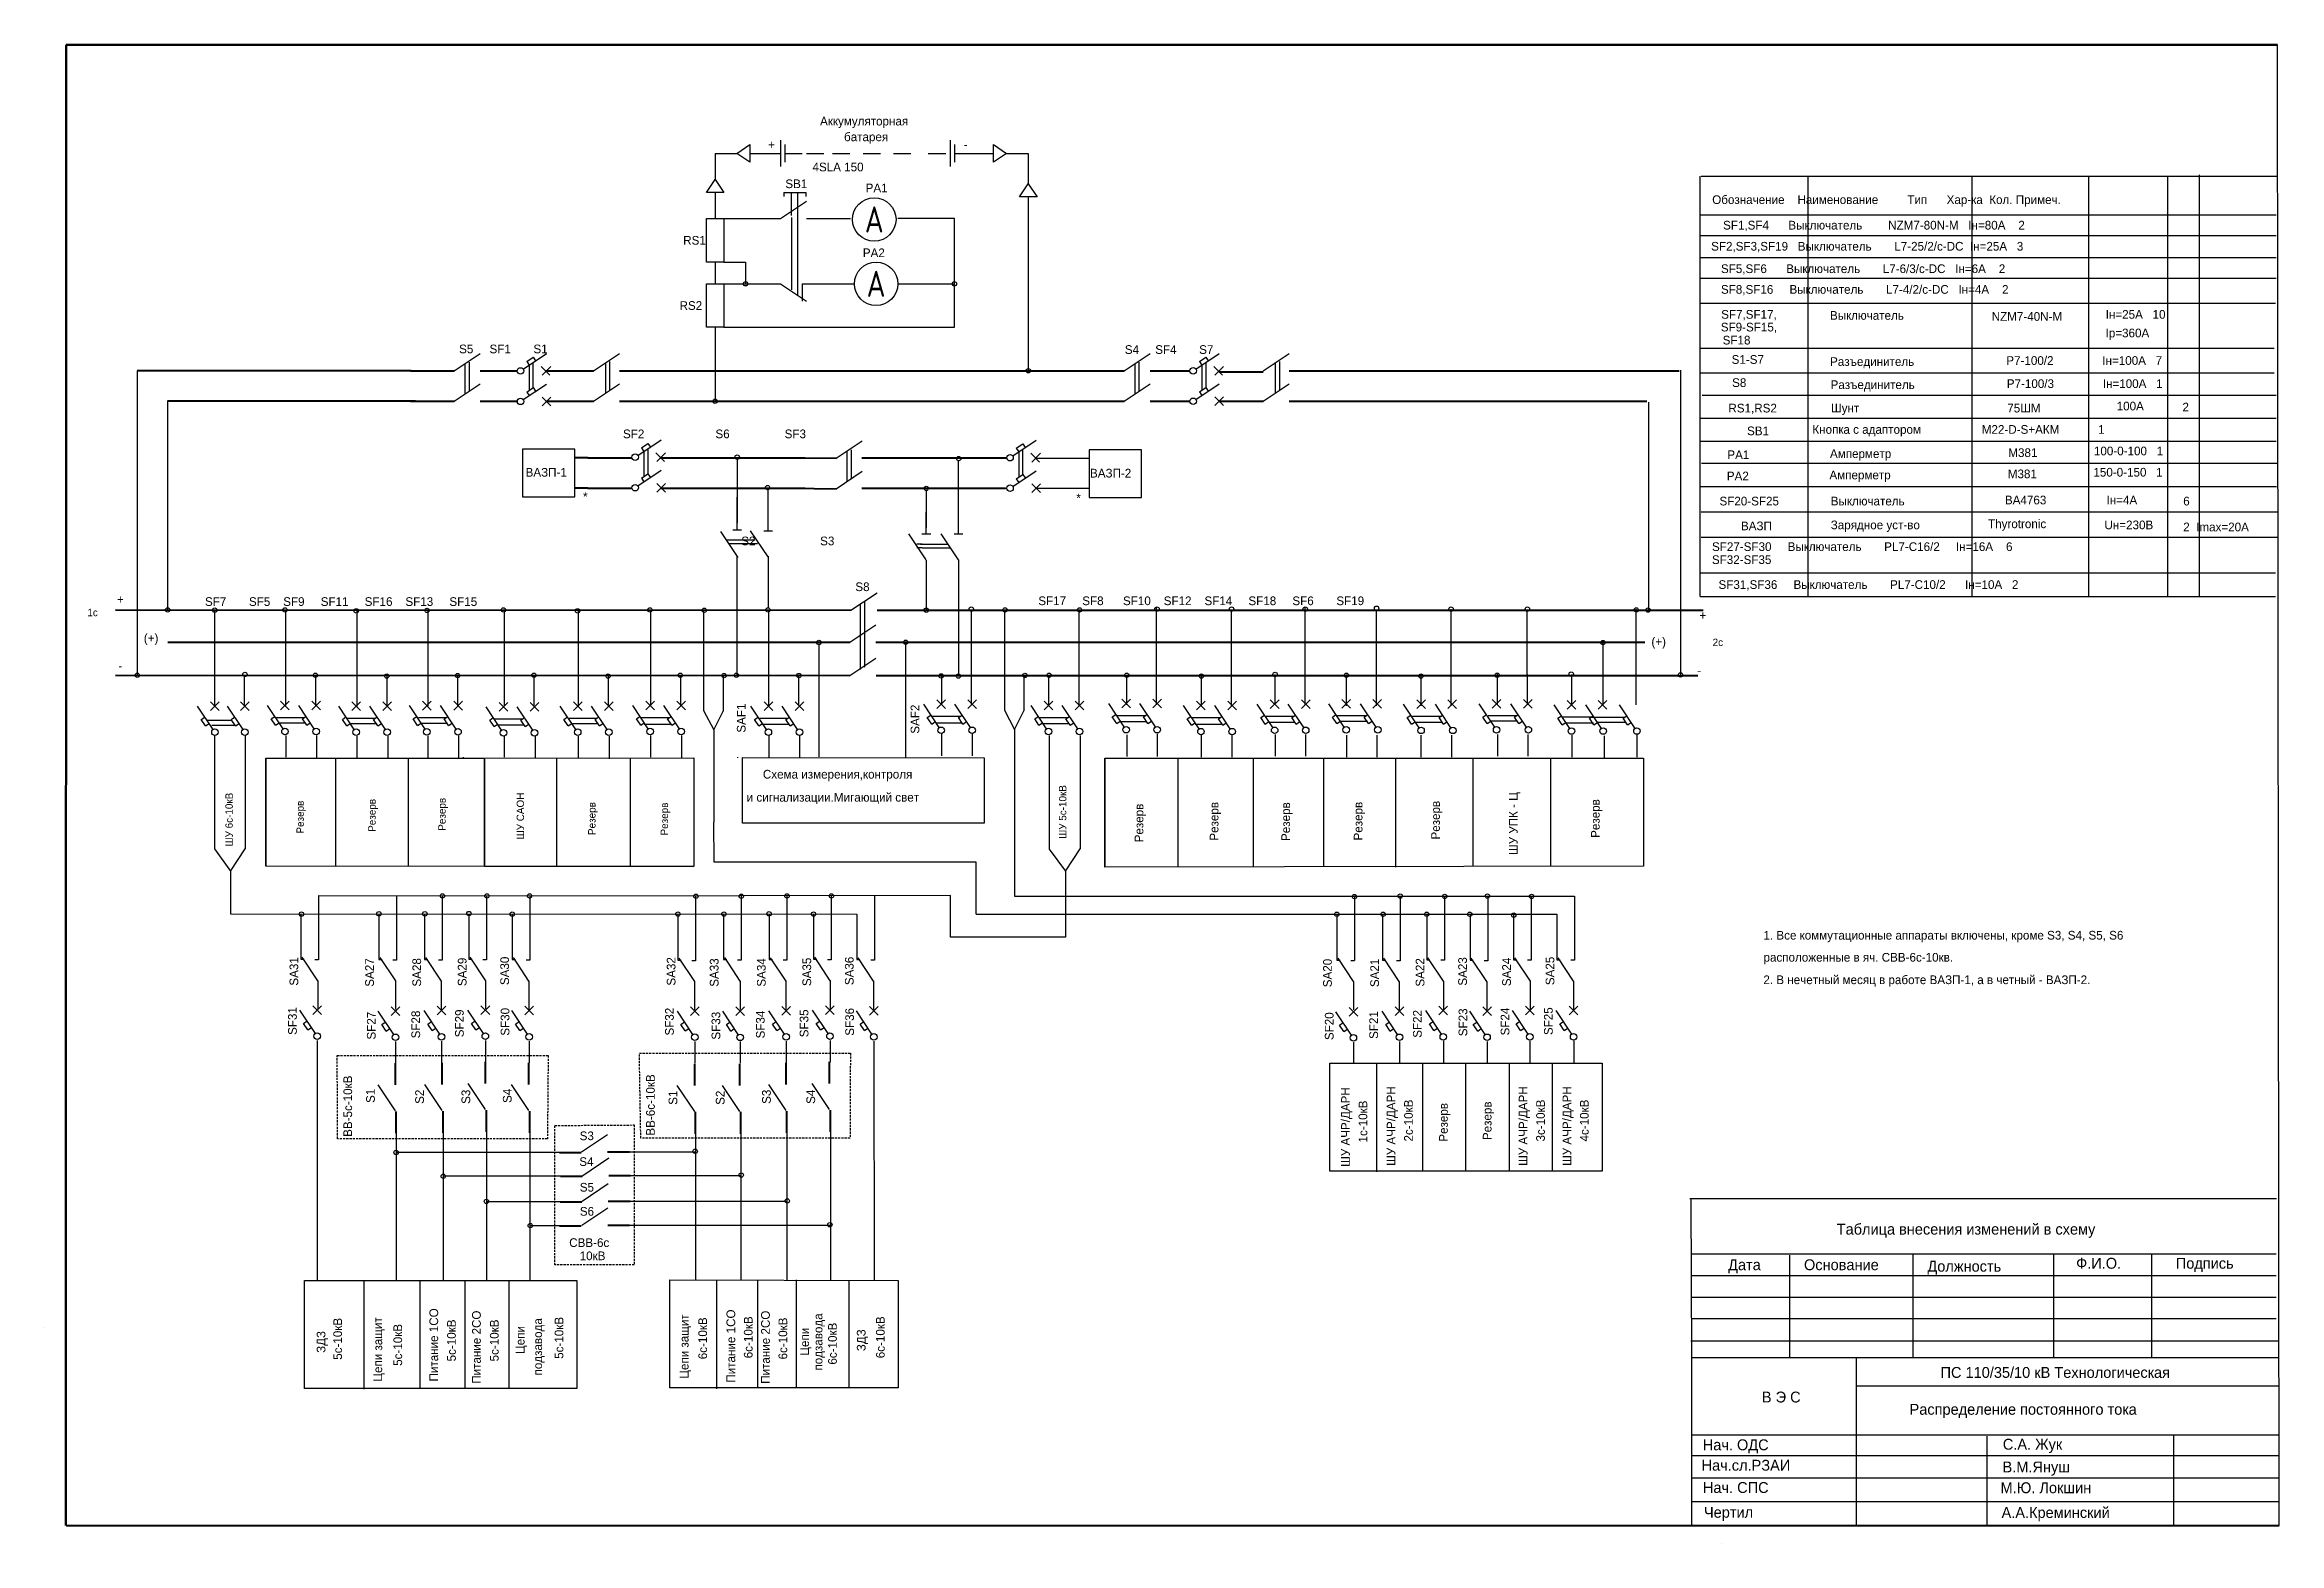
# Model space of a CAD drawing. Header units: millimetres. Extents: x 5 to 519, y 1 to 345.
import ezdxf
from ezdxf.enums import TextEntityAlignment as Align

# ---------------------------------------------------------------- set-up
doc = ezdxf.new("R2010")
doc.units = ezdxf.units.MM
doc.linetypes.add('DASHED', pattern=[0.75, 0.5, -0.25])
doc.layers.add('1', color=7, linetype='Continuous')
doc.styles.add('НАДПИСИ', font='gostw.shx')

msp = doc.modelspace()

# ---------------------------------------------------------------- texts
at = {"lineweight": 30}
for s, height, p in [('Аккумуляторная', 2, (183.25, 326.92)), ('+', 2, (171.27, 321.51)), ('-', 2, (216.27, 321.51)), ('SВ1', 2, (175.27, 312.51)), ('4SLA 150', 2, (181.51, 316.37)), ('РА1', 2, (193.73, 311.55)), ('Обозначение    Наименование         Тип      Хар-ка  Кол. Примеч.', 2, (388.35, 308.86)), ('SF1,SF4      Выключатель        NZМ7-80N-М   Iн=80А    2', 2, (390.85, 302.99)), ('RS1', 2, (151.79, 299.51)), ('РА2', 2, (193.08, 296.64)), ('SF2,SF3,SF19   Выключатель       L7-25/2/c-DC  Iн=25А   3', 2, (388.1, 298.14)), ('SF5,SF6      Выключатель       L7-6/3/c-DC   Iн=6А    2', 2, (390.36, 292.98)), ('SF8,SF16     Выключатель       L7-4/2/c-DC   Iн=4А    2', 2, (390.36, 288.22)), ('RS2', 2, (150.95, 284.51)), ('SF7,SF17,      ', 2, (390.4, 282.48)), ('Выключатель       ', 2, (415.42, 282.24)), ('NZМ7-40N-М', 2, (452.6, 282)), ('Iн=25А   10', 2, (478.81, 282.48)), ('SF9-SF15,      ', 2, (390.32, 279.56)), ('SF18      ', 2, (390.75, 276.56)), ('Iр=360А', 2, (478.78, 278.2)), ('S5     SF1       S1', 2, (100.27, 274.53)), ('S4     SF4       S7', 2, (253.31, 274.39)), ('S1-S7', 2, (392.81, 272.11)), ('Разъединитель', 2, (415.45, 271.63)), ('Р7-100/2', 2, (455.96, 271.87)), ('Iн=100А   7', 2, (478.03, 271.87)), ('S8', 2, (392.92, 266.79)), ('Разъединитель', 2, (415.56, 266.31)), ('Р7-100/3', 2, (456.07, 266.55)), ('Iн=100А   1', 2, (478.14, 266.55)), ('RS1,RS2', 2, (392.07, 260.93)), ('Шунт', 2, (415.66, 260.93)), ('75ШМ', 2, (456.18, 260.93)), ('100А', 2, (481.33, 261.4)), ('2', 2, (496.45, 261.17)), ('SF2                      S6                 SF3', 2, (137.95, 255)), ('SВ1', 2, (396.36, 255.69)), ('Кнопка с адаптором', 2, (411.38, 256.02)), ('М22-D-S+АКМ            1', 2, (450.32, 256.02)), ('РА1', 2, (391.83, 250.21)), ('Амперметр', 2, (415.42, 250.45)), ('М381', 2, (456.42, 250.68)), ('100-0-100   1', 2, (476.1, 251.07)), ('ВАЗП-1', 2, (115.55, 246.16)), ('ВАЗП-2', 2, (245.31, 245.97)), ('РА2', 2, (391.71, 245.32)), ('Амперметр', 2, (415.3, 245.56)), ('М381', 2, (456.3, 245.8)), ('150-0-150   1', 2, (475.98, 246.18)), ('*', 2, (128.77, 240.59)), ('*', 2, (242.17, 240.26)), ('SF20-SF25', 2, (390.02, 239.55)), ('Выключатель', 2, (415.6, 239.55)), ('ВА4763', 2, (455.64, 239.79)), ('Iн=4А', 2, (479, 239.79)), ('6', 2, (496.63, 239.55)), ('Thyrotronic', 2, (451.76, 234.32)), ('    S2                    S3', 2, (162.16, 230.38)), ('SF27-SF30     Выключатель       РL7-С16/2     Iн=16А    6', 2, (388.3, 229.07)), ('ВАЗП', 2, (394.96, 233.84)), ('Зарядное уст-во', 2, (415.6, 234.07)), ('Uн=230В', 2, (478.52, 234.07)), ('2  Imах=20А', 2, (496.63, 233.6)), ('SF32-SF35 ', 2, (388.28, 226.08)), ('S8', 2, (191.36, 219.85)), ('SF31,SF36     Выключатель       РL7-С10/2      Iн=10А   2', 2, (389.8, 220.35)), ('1с', 1.7, (14.81, 214.08)), ('+', 2, (21.61, 216.95)), ('SF7       SF5    SF9     SF11     SF16    SF13     SF15', 2, (41.85, 216.44)), ('SF17     SF8      SF10    SF12    SF14     SF18     SF6       SF19', 2, (233.42, 216.62)), ('+', 2, (385.43, 213.28)), ('(+)', 2, (27.79, 208.04)), ('(+)', 2, (374.37, 207.21)), ('2с', 1.7, (388.44, 207.22)), ('-', 2, (21.96, 201.7)), ('-', 2, (384.91, 200.63)), ('Схема измерения,контроля', 2, (170.11, 176.74)), ('и сигнализации.Мигающий свет', 2, (166.38, 171.44)), ('1. Все коммутационные аппараты включены, кроме S3, S4, S5, S6', 2, (400.13, 139.72)), ('расположенные в яч. СВВ-6с-10кв.', 2, (400.14, 134.65)), ('2. В нечетный месяц в работе ВАЗП-1, а в четный - ВАЗП-2.', 2, (400.11, 129.48)), ('S3', 2, (127.98, 93.6)), ('S4', 2, (127.9, 87.67)), ('S5', 2, (128.01, 81.77)), ('S6', 2, (128.02, 76.23)), ('Таблица внесения изменений в схему', 2.5, (416.97, 71.89)), ('СВВ-6с', 2, (125.58, 69.04)), ('10кВ', 2, (127.99, 66)), ('Дата', 2.5, (392.01, 63.7)), ('Основание', 2.5, (409.45, 63.7)), ('Должность', 2.5, (437.82, 63.36)), ('Ф.И.О.', 2.5, (472.02, 64.04)), ('Подпись', 2.5, (494.92, 64.04)), ('ПС 110/35/10 кВ Технологическая', 2.5, (440.84, 38.94)), ('В Э С', 2.5, (399.77, 33.28)), (' Распределение постоянного тока', 2.5, (432.79, 30.46)), ('Нач. ОДС', 2.5, (386.17, 22.3)), ('С.А. Жук', 2.5, (455.16, 22.43)), ('Нач.сл.РЗАИ', 2.5, (385.91, 17.6)), ('В.М.Януш', 2.5, (455.1, 17.21)), ('Нач. СПС', 2.5, (386.21, 12.48)), ('М.Ю. Локшин', 2.5, (454.62, 12.43)), ('Чертил', 2.5, (386.46, 6.78)), ('А.А.Креминский', 2.5, (454.87, 6.73))]:
    msp.add_text(s, height=height, dxfattribs=at).set_placement(p)
at = {"lineweight": 30, "style": 'НАДПИСИ'}
for p in [(195.71, 302.31), (196.13, 287.51)]:
    msp.add_text('А', height=6, dxfattribs=at).set_placement(p, align=Align.CENTER)
at = {"lineweight": 30}
for s, height, p in [('SАF1', 2, (166.13, 187.3)), ('SАF2', 2, (206.07, 187.06)), ('ШУ 5с-10кВ', 1.7, (239.87, 162.89)), ('ШУ 6с-10кВ', 1.7, (48.24, 161.14)), ('Резерв', 1.7, (64.57, 164.1)), ('Резерв', 1.7, (81.08, 164.5)), ('Резерв', 1.7, (97.18, 164.75)), ('ШУ САОН', 1.7, (115.2, 162.77)), ('Резерв', 1.7, (131.63, 163.77)), ('Резерв', 1.7, (148.3, 163.66)), ('Резерв', 2, (257.57, 162.08)), ('Резерв', 2, (274.83, 162.47)), ('Резерв', 2, (291.29, 162.4)), ('Резерв', 2, (307.94, 162.51)), ('Резерв', 2, (325.74, 162.73)), ('ШУ УПК - Ц', 2, (343.62, 159.18)), ('Резерв', 2, (362.47, 163.11)), ('SА31', 2, (63.29, 129.13)), ('SА27', 2, (80.68, 128.88)), ('SА28', 2, (91.53, 128.91)), ('SА29', 2, (101.97, 129.02)), ('SА30', 2, (111.74, 129.25)), ('SА32', 2, (150.01, 129.14)), ('SА33', 2, (159.91, 128.87)), ('SА34', 2, (170.75, 128.9)), ('SА35', 2, (181.2, 129.02)), ('SА36', 2, (190.97, 129.24)), ('SА20', 2, (300.89, 128.76)), ('SА21', 2, (311.74, 128.79)), ('SА22', 2, (322.18, 128.9)), ('SА23', 2, (331.96, 129.13)), ('SА24', 2, (342.07, 129.01)), ('SА25', 2, (352.06, 129.24)), ('SF31', 2, (62.95, 117.8)), ('SF29', 2, (101.34, 117.26)), ('SF30', 2, (111.83, 117.62)), ('SF32', 2, (149.62, 117.66)), ('SF34', 2, (170.53, 116.99)), ('SF35', 2, (180.57, 117.26)), ('SF36', 2, (191.05, 117.61)), ('SF22', 2, (321.56, 117.14)), ('SF23', 2, (332.04, 117.5)), ('SF24', 2, (341.72, 117.68)), ('SF25', 2, (351.68, 117.76)), ('SF27', 2, (81.08, 116.73)), ('SF28', 2, (91.3, 117)), ('SF33', 2, (160.31, 116.72)), ('SF20', 2, (301.3, 116.61)), ('SF21', 2, (311.52, 116.88)), ('ВВ-5с-10кВ', 2, (75.67, 94.36)), ('ВВ-6с-10кВ', 2, (145.26, 94.65)), ('S1', 2, (80.89, 102.16)), ('S2', 2, (92.18, 101.94)), ('S3', 2, (102.82, 101.94)), ('S4', 2, (112.34, 102.16)), ('S1', 2, (150.43, 101.72)), ('S2', 2, (161.29, 101.72)), ('S3', 2, (171.92, 101.94)), ('S4', 2, (182.11, 101.94)), ('ШУ АЧР/ДАРН', 2, (305.04, 87.47)), ('ШУ АЧР/ДАРН', 2, (315.51, 87.69)), ('2с-10кВ', 2, (319.52, 93.29)), ('ШУ АЧР/ДАРН', 2, (345.88, 87.69)), ('3с-10кВ', 2, (349.88, 93.29)), ('ШУ АЧР/ДАРН', 2, (355.94, 87.69)), ('4с-10кВ', 2, (359.94, 93.29)), ('1с-10кВ', 2, (309.05, 93.07)), ('Резерв', 2, (327.55, 93.25)), ('Резерв', 2, (337.61, 93.61)), ('5с-10кВ', 2, (73.35, 43.1)), ('Цепи защит', 2, (82.58, 38.08)), ('Питание 1СО', 2, (95.45, 38.11)), ('5с-10кВ', 2, (99.51, 42.73)), ('Питание 2СО', 2, (105.25, 37.59)), ('5с-10кВ', 2, (109.36, 42.73)), ('подзавода', 2, (119.34, 39.5)), ('5с-10кВ', 2, (124.24, 43.32)), ('Цепи защит', 2, (153.01, 38.76)), ('6с-10кВ', 2, (157.27, 43.22)), ('Питание 1СО', 2, (163.74, 37.84)), ('6с-10кВ', 2, (167.74, 43.45)), ('Питание 2СО', 2, (171.7, 37.57)), ('6с-10кВ', 2, (175.7, 43.18)), ('подзавода', 2, (183.79, 40.61)), ('6с-10кВ', 2, (187.1, 41.99)), ('6с-10кВ', 2, (198.11, 43.45)), ('ЗДЗ', 2, (69.53, 44.68)), ('5с-10кВ', 2, (87.17, 41.7)), ('Цепи', 2, (115.31, 44.45)), ('Цепи ', 2, (180.7, 44.05)), ('ЗДЗ', 2, (193.71, 45.07))]:
    msp.add_text(s, height=height, rotation=90, dxfattribs=at).set_placement(p)
at = {"lineweight": 30, "insert": (188.02, 325.3), "char_height": 2, "width": 16.1, "attachment_point": 1}
msp.add_mtext(' батарея', dxfattribs=at)

# ---------------------------------------------------------------- linework, layer by layer
at = {"lineweight": 50}
for p, q in [((9.95, 345.49), (9.84, 5)), ((9.95, 345.49), (399, 345.49)), ((518.3, 345.49), (271, 345.49))]:
    msp.add_line(p, q, dxfattribs=at)
at = {"lineweight": 30}
for p, q in [((518.72, 5), (518.3, 345.49)), ((159.13, 320.51), (164.13, 320.51)), ((159.13, 320.51), (159.13, 314.51)), ((167.13, 320.51), (174.13, 320.51)), ((174.13, 323.51), (174.13, 317.51)), ((175.13, 322.51), (175.13, 318.51)), ((175.13, 320.51), (179.13, 320.51)), ((180.13, 320.51), (184.13, 320.51)), ((186.13, 320.51), (190.13, 320.51)), ((193.13, 320.51), (197.13, 320.51)), ((200.13, 320.51), (204.13, 320.51)), ((208.13, 320.51), (212.13, 320.51)), ((213.13, 323.51), (213.13, 317.51)), ((214.13, 322.51), (214.13, 318.51)), ((214.13, 320.51), (222.13, 320.51)), ((222.13, 320.51), (223.13, 320.51)), ((226.13, 320.51), (231.13, 320.51)), ((231.13, 320.51), (231.13, 313.51)), ((385.55, 218.64), (385.55, 315.28)), ((385.83, 315.28), (518.25, 315.28)), ((410.42, 218.64), (410.42, 315.28)), ((448.13, 218.64), (448.13, 315.28)), ((474.95, 218.64), (474.95, 315.28)), ((493.1, 218.64), (493.1, 315.28)), ((500.37, 218.64), (500.37, 315.56)), ((159.13, 311.51), (159.13, 305.51)), ((174.13, 305.51), (180.13, 309.51)), ((174.95, 311.52), (179.95, 311.52)), ((174.95, 311.52), (174.95, 310.57)), ((176.7, 306.19), (176.7, 311.52)), ((178.05, 311.38), (178.05, 287.78)), ((179.95, 311.52), (179.95, 310.57)), ((231.13, 310.51), (231.13, 270.51)), ((157.13, 295.51), (157.13, 305.51)), ((157.13, 305.51), (161.13, 305.51)), ((161.13, 305.51), (161.13, 295.51)), ((161.13, 305.51), (174.13, 305.51)), ((176.69, 305.77), (176.69, 289.13)), ((180.13, 305.51), (190.27, 305.51)), ((214.13, 305.51), (201.13, 305.51)), ((214.13, 291.51), (214.13, 305.51)), ((214.13, 305.51), (214.13, 305.51)), ((385.55, 306.34), (517.97, 306.34)), ((385.55, 301.6), (517.97, 301.6)), ((161.13, 295.51), (157.13, 295.51)), ((159.13, 295.51), (159.13, 290.51)), ((161.13, 295.51), (166.13, 295.51)), ((166.13, 295.51), (166.13, 295.51)), ((166.13, 295.51), (166.13, 290.51)), ((385.55, 296.57), (517.97, 296.57)), ((157.13, 280.51), (157.13, 290.51)), ((157.13, 290.51), (161.13, 290.51)), ((161.13, 290.51), (161.13, 280.51)), ((161.13, 290.51), (174.13, 290.51)), ((174.13, 290.51), (180.13, 286.51)), ((179.13, 290.51), (179.13, 286.51)), ((179.13, 290.51), (185.13, 290.51)), ((185.13, 290.51), (191.13, 290.51)), ((201.13, 290.51), (214.13, 290.51)), ((214.13, 290.51), (214.13, 291.51)), ((214.13, 280.51), (214.13, 290.51)), ((385.55, 291.82), (517.97, 291.82)), ((385.39, 286.02), (517.81, 286.02)), ((161.13, 280.51), (157.13, 280.51)), ((159.13, 280.51), (159.13, 270.51)), ((161.13, 280.51), (214.13, 280.51)), ((214.13, 280.51), (214.13, 280.51)), ((99.13, 270.51), (105.13, 274.51)), ((102.56, 272.46), (102.56, 265.88)), ((131.13, 270.51), (137.13, 274.51)), ((134.88, 272.66), (134.88, 266.08)), ((253.13, 270.51), (259.13, 274.51)), ((256.56, 272.46), (256.56, 265.88)), ((271.9, 272.27), (271.9, 266.58)), ((285.13, 270.51), (291.13, 274.51)), ((288.88, 272.66), (288.88, 266.08)), ((385.66, 275.71), (517.52, 275.71)), ((26.27, 270.51), (26.27, 200.51)), ((99.13, 263.51), (105.13, 267.51)), ((101.59, 272.08), (101.59, 265.11)), ((116.37, 271.66), (116.37, 266.11)), ((117.25, 272.24), (117.25, 266.55)), ((131.13, 263.51), (137.13, 267.51)), ((133.91, 272.27), (133.91, 265.3)), ((159.13, 270.51), (159.13, 263.51)), ((253.13, 263.51), (259.13, 267.51)), ((255.59, 272.08), (255.59, 265.11)), ((264.13, 270.51), (268.13, 270.51)), ((271.02, 271.69), (271.02, 266.15)), ((285.13, 263.51), (291.13, 267.51)), ((287.91, 272.27), (287.91, 265.3)), ((381.06, 270.69), (381.06, 200.58)), ((385.64, 270.04), (517.5, 270.04)), ((33.27, 263.51), (33.27, 262.51)), ((33.27, 262.51), (33.27, 215.51)), ((264.13, 263.51), (268.13, 263.51)), ((373.69, 263.32), (373.69, 215.67)), ((386.04, 264.94), (518.01, 264.94)), ((385.6, 259.63), (518.01, 259.63)), ((142.75, 251.82), (142.75, 246.27)), ((143.62, 252.4), (143.62, 246.71)), ((186.95, 250.39), (192.95, 254.39)), ((189.41, 251.96), (189.41, 244.99)), ((190.38, 252.35), (190.38, 245.77)), ((229.81, 252.3), (229.81, 246.61)), ((385.6, 254.33), (518.01, 254.33)), ((164.19, 250.3), (164.19, 235.48)), ((171.86, 250.51), (181.86, 250.51)), ((186.95, 243.39), (192.95, 247.39)), ((215.11, 233.03), (215.11, 249.79)), ((228.94, 251.72), (228.94, 246.17)), ((232.82, 250.42), (245.14, 250.42)), ((385.88, 249.3), (518.29, 249.3)), ((171.29, 234.65), (171.29, 243.65)), ((171.86, 243.51), (181.86, 243.51)), ((207.68, 243.04), (207.68, 234.36)), ((232.9, 243.55), (245.14, 243.55)), ((385.63, 243.92), (518.04, 243.92)), ((164.19, 233.97), (164.19, 238.97)), ((171.29, 233.74), (171.29, 238.74)), ((207.68, 233.03), (207.68, 238.03)), ((385.78, 238.1), (518.19, 238.1)), ((161.87, 231.66), (168.24, 231.66)), ((385.78, 232.24), (518.19, 232.24)), ((162.29, 230.82), (168.88, 230.82)), ((164.09, 228.04), (164.09, 200.65)), ((171.3, 227.88), (171.3, 215.88)), ((206.76, 230.65), (205.48, 230.65)), ((206.76, 229.8), (205.48, 229.8)), ((206.33, 230.65), (212.71, 230.65)), ((206.76, 229.8), (213.35, 229.8)), ((207.62, 226.98), (207.62, 215.73)), ((215.11, 227.03), (215.11, 200.76)), ((385.76, 224.06), (517.83, 224.06)), ((190.35, 215.49), (196.35, 219.49)), ((192.5, 216.93), (192.5, 201.86)), ((193.46, 217.65), (193.46, 202.34)), ((260.61, 193.67), (260.61, 216.09)), ((294.77, 193.67), (294.77, 216.1)), ((385.57, 218.64), (517.83, 218.64)), ((44.01, 215.47), (44.01, 193.46)), ((60.38, 215.51), (60.38, 193.51)), ((76.77, 215.31), (76.77, 193.31)), ((93.05, 215.42), (93.05, 193.42)), ((110.61, 215.51), (110.61, 193.51)), ((127.65, 215.31), (127.65, 193.31)), ((144.26, 215.51), (144.26, 193.51)), ((156.48, 215.34), (156.48, 192.42)), ((171.42, 215.51), (171.42, 193.51)), ((190.11, 208.08), (196.11, 212.08)), ((218.09, 193.86), (218.09, 215.51)), ((225.64, 215.4), (225.64, 192.48)), ((242.77, 215.51), (242.77, 193.51)), ((277.8, 193.48), (277.8, 215.52)), ((311.15, 193.48), (311.15, 215.52)), ((328.31, 193.48), (328.31, 215.72)), ((345.79, 200.52), (345.79, 215.49)), ((370.86, 193.69), (370.86, 215.7)), ((183, 207.75), (183, 181.75)), ((202.93, 207.88), (202.93, 181.4)), ((363.19, 207.89), (363.19, 193.69)), ((50.96, 193.46), (50.96, 200.46)), ((67.33, 193.51), (67.33, 200.51)), ((100, 193.42), (100, 200.42)), ((117.56, 193.51), (117.56, 200.51)), ((151.21, 193.51), (151.21, 200.51)), ((160.97, 200.39), (160.97, 192.25)), ((178.37, 193.51), (178.37, 200.51)), ((190.11, 200.46), (196.11, 204.46)), ((211.15, 200.51), (211.15, 193.86)), ((230.13, 200.45), (230.13, 192.32)), ((235.83, 193.51), (235.83, 200.51)), ((253.67, 200.5), (253.67, 193.67)), ((270.86, 200.7), (270.86, 193.48)), ((287.82, 200.7), (287.82, 193.67)), ((304.21, 200.7), (304.21, 193.48)), ((321.36, 200.7), (321.36, 193.48)), ((338.94, 200.89), (338.94, 193.67)), ((345.89, 193.67), (345.89, 200.67)), ((356.02, 200.7), (356.02, 193.55)), ((83.72, 193.31), (83.72, 200.31)), ((134.59, 193.31), (134.59, 200.31)), ((42.41, 190.15), (47.88, 190.15)), ((58.28, 190.8), (64.73, 190.8)), ((74.62, 190.65), (81.08, 190.65)), ((90.9, 190.76), (97.36, 190.76)), ((108.49, 190.51), (114.95, 190.51)), ((125.57, 190.65), (132.03, 190.65)), ((142.21, 190.8), (148.67, 190.8)), ((156.48, 192.42), (158.8, 187.93)), ((158.8, 187.93), (160.97, 192.25)), ((169.41, 190.64), (175.87, 190.64)), ((209.11, 191.08), (215.57, 191.08)), ((225.64, 192.48), (227.97, 188)), ((227.97, 188), (230.13, 192.32)), ((233.78, 190.8), (240.24, 190.8)), ((251.63, 191.23), (258.09, 191.23)), ((268.86, 190.79), (275.32, 190.79)), ((285.79, 191.08), (292.25, 191.08)), ((302.22, 191.21), (308.68, 191.21)), ((319.45, 191.06), (325.91, 191.06)), ((336.82, 191.21), (343.28, 191.21)), ((354.04, 190.92), (360.5, 190.92)), ((360.33, 190.86), (368.36, 190.86)), ((43.4, 188.99), (48.75, 188.99)), ((44.03, 186.61), (44.03, 160.58)), ((51.12, 186.61), (51.12, 181.61)), ((58.85, 189.53), (64.83, 189.53)), ((60.4, 186.66), (60.4, 181.66)), ((67.49, 186.66), (67.49, 181.66)), ((75.19, 189.39), (81.33, 189.39)), ((76.79, 186.47), (76.79, 181.47)), ((83.87, 186.47), (83.87, 181.47)), ((91.47, 189.49), (97.6, 189.49)), ((93.07, 186.57), (93.07, 181.57)), ((100.15, 186.57), (100.15, 181.57)), ((109.06, 189.09), (115.34, 189.09)), ((110.63, 186.66), (110.63, 181.66)), ((117.72, 186.66), (117.72, 181.66)), ((126.14, 189.39), (132.13, 189.39)), ((127.67, 186.47), (127.67, 181.47)), ((134.75, 186.47), (134.75, 181.47)), ((142.78, 189.24), (148.77, 189.24)), ((144.28, 186.66), (144.28, 181.66)), ((151.37, 186.66), (151.37, 181.66)), ((158.8, 187.93), (158.8, 166.73)), ((170.02, 189.24), (176, 189.24)), ((171.44, 186.66), (171.44, 181.66)), ((178.53, 186.66), (178.53, 181.66)), ((209.87, 189.54), (215.85, 189.54)), ((211.17, 187.01), (211.17, 182.01)), ((218.25, 187.01), (218.25, 182.01)), ((227.97, 188), (227.97, 149.68)), ((234.35, 189.39), (240.48, 189.39)), ((235.92, 186.66), (235.92, 160.48)), ((243.01, 186.66), (243.01, 160.58)), ((252.24, 189.83), (258.38, 189.83)), ((253.76, 186.83), (253.76, 181.82)), ((260.71, 187.04), (260.71, 181.84)), ((269.47, 189.25), (275.45, 189.25)), ((270.9, 186.7), (270.9, 181.7)), ((277.9, 186.7), (277.9, 181.7)), ((286.6, 189.68), (292.29, 189.68)), ((287.86, 186.89), (287.86, 181.89)), ((294.86, 186.89), (294.86, 181.89)), ((302.94, 189.98), (309.08, 189.98)), ((304.25, 186.7), (304.25, 181.7)), ((311.25, 186.7), (311.25, 181.7)), ((320.17, 189.68), (326.3, 189.68)), ((321.4, 186.7), (321.4, 181.7)), ((328.4, 186.7), (328.4, 181.7)), ((337.41, 189.99), (343.4, 189.99)), ((338.98, 186.89), (338.98, 181.89)), ((345.98, 186.89), (345.98, 181.89)), ((354.64, 189.55), (361.06, 189.55)), ((356.04, 186.7), (356.04, 181.7)), ((361.94, 189.69), (368.36, 189.69)), ((363.5, 186.55), (363.5, 181.55)), ((371.02, 186.85), (371.02, 181.85)), ((51.12, 181.61), (51.12, 160.58)), ((55.83, 181.43), (55.83, 156.59)), ((67.49, 181.66), (67.49, 181.51)), ((71.82, 181.43), (71.82, 156.79)), ((83.87, 181.47), (83.87, 181.31)), ((88.58, 181.43), (88.58, 156.59)), ((100.15, 181.57), (100.15, 181.42)), ((101.22, 181.66), (101.22, 181.51)), ((106.11, 181.43), (106.11, 156.79)), ((117.72, 181.66), (117.72, 181.51)), ((122.67, 181.43), (122.67, 156.59)), ((134.75, 181.47), (134.75, 181.31)), ((139.62, 181.43), (139.62, 156.59)), ((151.37, 181.66), (151.37, 181.51)), ((164.25, 181.66), (164.25, 181.51)), ((218.25, 182.01), (218.25, 182.01)), ((248.73, 181.4), (248.73, 156.37)), ((265.49, 181.21), (265.49, 156.37)), ((282.82, 181.4), (282.82, 156.57)), ((299, 181.4), (299, 156.57)), ((315.57, 181.21), (315.57, 156.37)), ((333.29, 181.4), (333.29, 156.57)), ((351.21, 181.27), (351.21, 156.62)), ((371.02, 181.85), (371.02, 181.7)), ((158.93, 157.53), (158.8, 166.73)), ((44.03, 160.58), (47.72, 155.47)), ((47.72, 155.47), (51.12, 160.58)), ((235.92, 160.48), (239.64, 155.47)), ((239.64, 155.47), (243.01, 160.58)), ((47.72, 155.47), (47.71, 145.65)), ((219.1, 157.53), (158.93, 157.53)), ((219.1, 145.53), (219.1, 157.53)), ((239.64, 155.47), (239.64, 140.26)), ((67.98, 149.83), (67.98, 135.07)), ((67.98, 149.83), (164.82, 149.75)), ((85.89, 149.76), (85.89, 135)), ((96.39, 149.75), (96.39, 134.99)), ((106.57, 149.83), (106.57, 135.07)), ((116.52, 149.75), (116.52, 134.99)), ((154.63, 149.61), (154.63, 134.85)), ((213.2, 149.83), (164.82, 149.75)), ((165.11, 149.75), (165.11, 134.99)), ((175.62, 149.75), (175.62, 134.98)), ((185.8, 149.83), (185.8, 135.06)), ((195.75, 149.75), (195.75, 134.99)), ((213.2, 140.26), (213.2, 149.83)), ((227.97, 149.68), (356.68, 149.68)), ((306.1, 149.64), (306.1, 134.88)), ((316.61, 149.63), (316.61, 134.87)), ((326.78, 149.71), (326.78, 134.95)), ((336.73, 149.63), (336.73, 134.87)), ((346.75, 149.71), (346.75, 134.95)), ((356.68, 149.71), (356.68, 134.95)), ((47.71, 145.65), (191.69, 145.57)), ((63.92, 145.66), (63.92, 135.22)), ((81.83, 145.58), (81.83, 135.14)), ((92.34, 145.58), (92.34, 135.14)), ((102.51, 145.66), (102.51, 135.22)), ((112.46, 145.58), (112.46, 135.14)), ((150.58, 145.44), (150.58, 135)), ((161.06, 145.57), (161.06, 135.14)), ((171.57, 145.57), (171.57, 135.13)), ((181.74, 145.65), (181.74, 135.21)), ((191.69, 145.57), (191.69, 135.13)), ((219.1, 145.53), (352.63, 145.53)), ((302.04, 145.46), (302.04, 135.02)), ((312.55, 145.46), (312.55, 135.02)), ((322.73, 145.54), (322.73, 135.1)), ((332.68, 145.46), (332.68, 135.02)), ((342.69, 145.54), (342.69, 135.1)), ((352.63, 145.54), (352.63, 135.1)), ((239.64, 140.26), (213.2, 140.26)), ((63.92, 135.22), (64.65, 135.22)), ((67.97, 135.07), (67.13, 135.07)), ((81.83, 135.14), (82.57, 135.14)), ((85.88, 134.99), (85.04, 134.99)), ((92.34, 135.14), (93.07, 135.14)), ((96.39, 134.99), (95.55, 134.99)), ((102.51, 135.22), (103.25, 135.22)), ((106.57, 135.07), (105.72, 135.07)), ((112.46, 135.14), (113.2, 135.14)), ((116.52, 134.99), (115.67, 134.99)), ((150.58, 135), (151.31, 135)), ((154.63, 134.85), (153.79, 134.85)), ((161.06, 135.13), (161.79, 135.13)), ((165.11, 134.99), (164.27, 134.99)), ((171.57, 135.13), (172.3, 135.13)), ((175.62, 134.98), (174.78, 134.98)), ((181.74, 135.21), (182.48, 135.21)), ((185.8, 135.06), (184.95, 135.06)), ((191.69, 135.13), (192.43, 135.13)), ((195.75, 134.98), (194.9, 134.98)), ((302.04, 135.02), (302.78, 135.02)), ((306.1, 134.87), (305.25, 134.87)), ((312.55, 135.02), (313.29, 135.02)), ((316.61, 134.87), (315.76, 134.87)), ((322.73, 135.1), (323.46, 135.1)), ((326.78, 134.95), (325.94, 134.95)), ((332.68, 135.02), (333.41, 135.02)), ((336.73, 134.87), (335.89, 134.87)), ((342.69, 135.1), (343.43, 135.1)), ((346.75, 134.95), (345.9, 134.95)), ((352.63, 135.1), (353.36, 135.1)), ((356.68, 134.95), (355.84, 134.95)), ((67.76, 130.29), (67.76, 123.76)), ((85.67, 130.22), (85.67, 123.68)), ((96.18, 130.21), (96.18, 123.68)), ((106.36, 130.29), (106.36, 123.76)), ((116.31, 130.21), (116.31, 123.68)), ((154.42, 130.07), (154.42, 123.54)), ((164.9, 130.21), (164.9, 123.67)), ((175.41, 130.21), (175.41, 123.67)), ((185.59, 130.29), (185.59, 123.75)), ((195.54, 130.21), (195.54, 123.67)), ((305.89, 130.1), (305.89, 123.56)), ((316.39, 130.09), (316.39, 123.56)), ((326.57, 130.17), (326.57, 123.64)), ((336.52, 130.09), (336.52, 123.56)), ((346.53, 130.17), (346.53, 123.64)), ((356.47, 130.17), (356.47, 123.64)), ((67.66, 116.53), (67.66, 61.35)), ((85.67, 116.28), (85.67, 111.28)), ((96.25, 116.4), (96.25, 111.4)), ((106.33, 116.53), (106.33, 111.53)), ((116.4, 116.4), (116.4, 111.4)), ((154.46, 116.31), (154.46, 111.31)), ((164.9, 116.27), (164.9, 111.27)), ((175.48, 116.4), (175.48, 111.4)), ((185.56, 116.52), (185.56, 111.52)), ((195.63, 116.4), (195.69, 61.47)), ((305.88, 116.16), (305.88, 111.16)), ((316.47, 116.28), (316.47, 111.28)), ((326.54, 116.41), (326.54, 111.41)), ((336.62, 116.28), (336.62, 111.28)), ((346.44, 116.41), (346.44, 111.41)), ((356.51, 116.41), (356.51, 111.41)), ((311.18, 111.13), (311.18, 86.29)), ((321.77, 111.29), (321.77, 86.65)), ((331.64, 111.32), (331.64, 86.48)), ((341.67, 111.13), (341.67, 86.48)), ((351.52, 111.18), (351.52, 86.53)), ((85.65, 100.31), (81.65, 106.31)), ((96.4, 100.39), (92.4, 106.39)), ((106.37, 100.62), (102.37, 106.62)), ((116.33, 100.39), (112.33, 106.39)), ((154.43, 100.17), (150.43, 106.17)), ((164.84, 100.17), (160.84, 106.17)), ((175.47, 100.39), (171.47, 106.39)), ((185.44, 100.62), (181.44, 106.62)), ((85.83, 95.22), (85.83, 61.35)), ((96.58, 95.3), (96.58, 61.35)), ((106.55, 95.52), (106.55, 61.35)), ((116.51, 95.3), (116.51, 61.35)), ((128.42, 90.94), (134.42, 94.94)), ((154.61, 95.08), (154.61, 61.47)), ((165.02, 95.08), (165.02, 61.47)), ((175.65, 95.3), (175.65, 61.47)), ((185.62, 95.52), (185.62, 61.47)), ((123.32, 90.76), (85.83, 90.76)), ((128.7, 85.5), (134.7, 89.5)), ((139.42, 90.94), (154.61, 90.94)), ((123.6, 85.32), (96.58, 85.32)), ((128.56, 79.6), (134.56, 83.6)), ((139.7, 85.5), (165.02, 85.5)), ((123.47, 79.42), (106.55, 79.42)), ((128.45, 74.06), (134.45, 78.06)), ((139.56, 79.6), (175.65, 79.6)), ((518.09, 80.09), (383.17, 80.09)), ((383.47, 80.01), (383.6, 43.61)), ((123.36, 73.88), (116.51, 73.88)), ((139.45, 74.06), (185.62, 74.06)), ((518, 67.4), (383.54, 67.4)), ((406.15, 67.13), (406.15, 43.58)), ((434.47, 67.38), (434.47, 43.58)), ((466.79, 67.38), (466.79, 43.58)), ((489.35, 67.38), (489.35, 43.58)), ((518, 62.43), (383.54, 62.43)), ((78.38, 61.15), (78.38, 36.32)), ((91.26, 61.35), (91.26, 36.51)), ((101.6, 61.15), (101.6, 36.51)), ((111.74, 61.21), (111.74, 36.56)), ((159.41, 61.28), (159.41, 36.44)), ((168.85, 61.44), (168.85, 36.8)), ((177.78, 61.47), (177.78, 36.63)), ((189.89, 61.28), (189.89, 36.63)), ((518, 57.45), (383.54, 57.45)), ((518, 52.48), (383.54, 52.48)), ((518.63, 47.38), (383.47, 47.38)), ((383.6, 43.83), (383.6, 5)), ((383.6, 43.61), (518.49, 43.61)), ((421.43, 43.4), (421.43, 5)), ((421.42, 37.12), (518.49, 37.12)), ((383.6, 25.85), (518.67, 25.85)), ((494.36, 25.79), (494.36, 5)), ((383.6, 21.07), (518.67, 21.07)), ((451.51, 25.54), (451.51, 5)), ((383.6, 15.94), (518.67, 15.94)), ((383.6, 10.55), (518.67, 10.55)), ((390.39, 0.9), (390.39, 0.9))]:
    msp.add_line(p, q, dxfattribs=at)
at = {"lineweight": 30, "ltscale": 5}
for p, q in [((169.13, 305.51), (174.13, 305.51)), ((169.13, 290.51), (174.13, 290.51)), ((114.99, 270.89), (120.37, 274.47)), ((115.81, 272.63), (117.3, 273.63)), ((115.81, 272.63), (116.37, 271.8)), ((117.3, 273.63), (117.86, 272.8)), ((269.64, 270.92), (275.02, 274.5)), ((270.46, 272.66), (271.96, 273.66)), ((270.46, 272.66), (271.02, 271.83)), ((271.96, 273.66), (272.51, 272.83)), ((114.99, 263.88), (120.37, 267.47)), ((119.15, 271.47), (121.15, 269.47)), ((121.37, 271.47), (119.37, 269.47)), ((269.64, 263.91), (275.02, 267.5)), ((273.8, 271.5), (275.8, 269.5)), ((276.02, 271.5), (274.02, 269.5)), ((115.81, 265.63), (117.3, 266.63)), ((115.81, 265.63), (116.37, 264.8)), ((117.3, 266.63), (117.86, 265.8)), ((121.37, 264.47), (119.37, 262.47)), ((119.37, 264.47), (121.37, 262.47)), ((270.46, 265.66), (271.96, 266.66)), ((270.46, 265.66), (271.02, 264.83)), ((271.96, 266.66), (272.51, 265.83)), ((276.02, 264.5), (274.02, 262.5)), ((274.02, 264.5), (276.02, 262.5)), ((141.36, 251.04), (146.74, 254.63)), ((142.18, 252.79), (143.68, 253.79)), ((142.18, 252.79), (142.74, 251.96)), ((143.68, 253.79), (144.24, 252.96)), ((227.56, 250.95), (232.93, 254.53)), ((228.37, 252.69), (229.87, 253.69)), ((228.37, 252.69), (228.93, 251.86)), ((229.87, 253.69), (230.43, 252.86)), ((141.36, 244.04), (146.74, 247.62)), ((142.18, 245.79), (143.68, 246.78)), ((143.68, 246.78), (144.24, 245.95)), ((145.52, 251.63), (147.52, 249.63)), ((147.74, 251.63), (145.74, 249.63)), ((227.56, 243.94), (232.93, 247.53)), ((228.37, 245.69), (229.87, 246.69)), ((229.87, 246.69), (230.43, 245.86)), ((231.71, 251.53), (233.71, 249.53)), ((233.93, 251.53), (231.93, 249.53)), ((134.86, 243.51), (139.86, 243.51)), ((142.18, 245.79), (142.74, 244.96)), ((147.74, 244.62), (145.74, 242.62)), ((145.74, 244.62), (147.74, 242.62)), ((221.13, 243.51), (226.13, 243.51)), ((228.37, 245.69), (228.93, 244.86)), ((233.93, 244.53), (231.93, 242.53)), ((231.93, 244.53), (233.93, 242.53)), ((164.43, 227.56), (160.43, 233.56)), ((171.29, 227.74), (167.29, 233.74)), ((207.68, 227.03), (203.68, 233.03)), ((215.11, 227.03), (211.11, 233.03)), ((43.72, 188.03), (40.14, 193.4)), ((40.98, 190.34), (41.81, 190.9)), ((41.98, 188.84), (40.98, 190.34)), ((43.14, 194.4), (45.14, 192.4)), ((43.14, 192.4), (45.14, 194.4)), ((50.59, 188.03), (47, 193.4)), ((47.84, 190.34), (48.67, 190.9)), ((48.84, 188.84), (47.84, 190.34)), ((50, 194.4), (52, 192.4)), ((50, 192.4), (52, 194.4)), ((59.83, 188.18), (56.24, 193.55)), ((57.08, 190.49), (57.91, 191.05)), ((58.08, 189), (57.08, 190.49)), ((59.24, 194.55), (61.24, 192.55)), ((59.24, 192.55), (61.24, 194.55)), ((66.97, 188.18), (63.39, 193.55)), ((64.23, 190.49), (65.06, 191.05)), ((65.23, 189), (64.23, 190.49)), ((66.39, 194.55), (68.39, 192.55)), ((66.39, 192.55), (68.39, 194.55)), ((76.18, 188.03), (72.59, 193.41)), ((73.43, 190.35), (74.26, 190.91)), ((74.43, 188.85), (73.43, 190.35)), ((75.59, 194.41), (77.59, 192.41)), ((75.59, 192.41), (77.59, 194.41)), ((83.32, 188.03), (79.74, 193.41)), ((80.58, 190.35), (81.41, 190.91)), ((81.57, 188.85), (80.58, 190.35)), ((82.74, 194.41), (84.74, 192.41)), ((82.74, 192.41), (84.74, 194.41)), ((92.45, 188.14), (88.87, 193.51)), ((89.71, 190.45), (90.54, 191.01)), ((90.71, 188.95), (89.71, 190.45)), ((91.87, 194.51), (93.87, 192.51)), ((91.87, 192.51), (93.87, 194.51)), ((99.6, 188.14), (96.02, 193.51)), ((96.86, 190.45), (97.68, 191.01)), ((97.85, 188.95), (96.86, 190.45)), ((99.02, 194.51), (101.02, 192.51)), ((99.02, 192.51), (101.02, 194.51)), ((110.04, 187.89), (106.46, 193.26)), ((107.3, 190.2), (108.13, 190.76)), ((108.3, 188.7), (107.3, 190.2)), ((109.46, 194.26), (111.46, 192.26)), ((109.46, 192.26), (111.46, 194.26)), ((117.19, 187.89), (113.6, 193.26)), ((114.44, 190.2), (115.27, 190.76)), ((115.44, 188.7), (114.44, 190.2)), ((116.6, 194.26), (118.6, 192.26)), ((116.6, 192.26), (118.6, 194.26)), ((127.12, 188.03), (123.54, 193.41)), ((124.38, 190.35), (125.21, 190.91)), ((125.37, 188.85), (124.38, 190.35)), ((126.54, 194.41), (128.54, 192.41)), ((126.54, 192.41), (128.54, 194.41)), ((134.27, 188.03), (130.68, 193.41)), ((131.52, 190.35), (132.35, 190.91)), ((132.52, 188.85), (131.52, 190.35)), ((133.68, 194.41), (135.68, 192.41)), ((133.68, 192.41), (135.68, 194.41)), ((143.76, 188.18), (140.18, 193.55)), ((141.02, 190.49), (141.85, 191.05)), ((142.02, 189), (141.02, 190.49)), ((143.18, 194.55), (145.18, 192.55)), ((143.18, 192.55), (145.18, 194.55)), ((150.91, 188.18), (147.32, 193.55)), ((148.16, 190.49), (148.99, 191.05)), ((149.16, 189), (148.16, 190.49)), ((150.32, 194.55), (152.32, 192.55)), ((150.32, 192.55), (152.32, 194.55)), ((170.96, 188.02), (167.37, 193.4)), ((168.21, 190.34), (169.04, 190.9)), ((169.21, 188.84), (168.21, 190.34)), ((170.37, 194.4), (172.37, 192.4)), ((170.37, 192.4), (172.37, 194.4)), ((178.1, 188.02), (174.52, 193.4)), ((175.36, 190.34), (176.19, 190.9)), ((176.36, 188.84), (175.36, 190.34)), ((177.52, 194.4), (179.52, 192.4)), ((177.52, 192.4), (179.52, 194.4)), ((210.66, 188.46), (207.07, 193.84)), ((207.91, 190.77), (208.74, 191.33)), ((208.91, 189.28), (207.91, 190.77)), ((210.07, 194.84), (212.07, 192.84)), ((210.07, 192.84), (212.07, 194.84)), ((217.8, 188.46), (214.22, 193.84)), ((215.06, 190.77), (215.89, 191.33)), ((216.06, 189.28), (215.06, 190.77)), ((217.22, 194.84), (219.22, 192.84)), ((217.22, 192.84), (219.22, 194.84)), ((235.33, 188.18), (231.75, 193.55)), ((232.59, 190.49), (233.42, 191.05)), ((233.58, 189), (232.59, 190.49)), ((234.75, 194.55), (236.75, 192.55)), ((234.75, 192.55), (236.75, 194.55)), ((242.48, 188.18), (238.89, 193.55)), ((239.73, 190.49), (240.56, 191.05)), ((240.73, 189), (239.73, 190.49)), ((241.89, 194.55), (243.89, 192.55)), ((241.89, 192.55), (243.89, 194.55)), ((253.18, 188.61), (249.6, 193.98)), ((250.44, 190.92), (251.27, 191.48)), ((251.44, 189.42), (250.44, 190.92)), ((252.6, 194.98), (254.6, 192.98)), ((252.6, 192.98), (254.6, 194.98)), ((260.33, 188.61), (256.74, 193.98)), ((257.58, 190.92), (258.41, 191.48)), ((258.58, 189.42), (257.58, 190.92)), ((259.74, 194.98), (261.74, 192.98)), ((259.74, 192.98), (261.74, 194.98)), ((270.41, 188.17), (266.82, 193.54)), ((267.66, 190.48), (268.49, 191.04)), ((268.66, 188.99), (267.66, 190.48)), ((269.82, 194.54), (271.82, 192.54)), ((269.82, 192.54), (271.82, 194.54)), ((277.55, 188.17), (273.97, 193.54)), ((274.81, 190.48), (275.64, 191.04)), ((275.81, 188.99), (274.81, 190.48)), ((276.97, 194.54), (278.97, 192.54)), ((276.97, 192.54), (278.97, 194.54)), ((287.34, 188.46), (283.76, 193.84)), ((284.6, 190.77), (285.43, 191.33)), ((285.59, 189.28), (284.6, 190.77)), ((286.76, 194.84), (288.76, 192.84)), ((286.76, 192.84), (288.76, 194.84)), ((294.49, 188.46), (290.9, 193.84)), ((291.74, 190.77), (292.57, 191.33)), ((292.74, 189.28), (291.74, 190.77)), ((293.9, 194.84), (295.9, 192.84)), ((293.9, 192.84), (295.9, 194.84)), ((303.77, 188.59), (300.19, 193.96)), ((301.03, 190.9), (301.86, 191.46)), ((302.03, 189.4), (301.03, 190.9)), ((303.19, 194.96), (305.19, 192.96)), ((303.19, 192.96), (305.19, 194.96)), ((311.07, 188.59), (307.48, 193.96)), ((308.32, 190.9), (309.15, 191.46)), ((309.32, 189.4), (308.32, 190.9)), ((310.34, 194.96), (312.34, 192.96)), ((310.34, 192.96), (312.34, 194.96)), ((321, 188.44), (317.41, 193.82)), ((318.25, 190.76), (319.08, 191.31)), ((319.25, 189.26), (318.25, 190.76)), ((320.41, 194.82), (322.41, 192.82)), ((320.41, 192.82), (322.41, 194.82)), ((328.29, 188.44), (324.71, 193.82)), ((325.55, 190.76), (326.38, 191.31)), ((326.54, 189.26), (325.55, 190.76)), ((327.56, 194.82), (329.56, 192.82)), ((327.56, 192.82), (329.56, 194.82)), ((338.37, 188.59), (334.79, 193.96)), ((335.62, 190.9), (336.45, 191.46)), ((336.62, 189.4), (335.62, 190.9)), ((337.79, 194.96), (339.79, 192.96)), ((337.79, 192.96), (339.79, 194.96)), ((345.66, 188.59), (342.08, 193.96)), ((342.92, 190.9), (343.75, 191.46)), ((343.92, 189.4), (342.92, 190.9)), ((344.93, 194.96), (346.93, 192.96)), ((344.93, 192.96), (346.93, 194.96)), ((355.6, 188.29), (352.01, 193.67)), ((352.85, 190.61), (353.68, 191.17)), ((353.85, 189.11), (352.85, 190.61)), ((355.01, 194.67), (357.01, 192.67)), ((355.01, 192.67), (357.01, 194.67)), ((362.89, 188.29), (359.3, 193.67)), ((360.14, 190.61), (360.97, 191.17)), ((361.14, 189.11), (360.14, 190.61)), ((362.16, 194.67), (364.16, 192.67)), ((362.16, 192.67), (364.16, 194.67)), ((370.63, 188.29), (367.05, 193.67)), ((367.89, 190.61), (368.72, 191.17)), ((368.88, 189.11), (367.89, 190.61)), ((41.98, 188.84), (42.81, 189.4)), ((48.84, 188.84), (49.67, 189.4)), ((58.08, 189), (58.91, 189.55)), ((65.23, 189), (66.05, 189.55)), ((74.43, 188.85), (75.26, 189.41)), ((81.57, 188.85), (82.4, 189.41)), ((90.71, 188.95), (91.54, 189.51)), ((97.85, 188.95), (98.68, 189.51)), ((108.3, 188.7), (109.12, 189.26)), ((115.44, 188.7), (116.27, 189.26)), ((125.37, 188.85), (126.2, 189.41)), ((132.52, 188.85), (133.35, 189.41)), ((142.02, 189), (142.85, 189.55)), ((149.16, 189), (149.99, 189.55)), ((169.21, 188.84), (170.04, 189.4)), ((176.36, 188.84), (177.19, 189.4)), ((208.91, 189.28), (209.74, 189.84)), ((216.06, 189.28), (216.89, 189.84)), ((233.58, 189), (234.41, 189.55)), ((240.73, 189), (241.56, 189.55)), ((251.44, 189.42), (252.27, 189.98)), ((258.58, 189.42), (259.41, 189.98)), ((268.66, 188.99), (269.49, 189.54)), ((275.81, 188.99), (276.64, 189.54)), ((285.59, 189.28), (286.42, 189.84)), ((292.74, 189.28), (293.57, 189.84)), ((302.03, 189.4), (302.86, 189.96)), ((309.32, 189.4), (310.15, 189.96)), ((319.25, 189.26), (320.08, 189.82)), ((326.54, 189.26), (327.37, 189.82)), ((336.62, 189.4), (337.45, 189.96)), ((343.92, 189.4), (344.74, 189.96)), ((353.85, 189.11), (354.68, 189.67)), ((361.14, 189.11), (361.97, 189.67)), ((368.88, 189.11), (369.71, 189.67)), ((67.79, 130.27), (64.2, 135.65)), ((85.7, 130.2), (82.11, 135.57)), ((96.21, 130.19), (92.62, 135.57)), ((106.38, 130.27), (102.8, 135.65)), ((116.33, 130.19), (112.75, 135.57)), ((154.44, 130.05), (150.86, 135.43)), ((164.92, 130.19), (161.34, 135.57)), ((175.43, 130.19), (171.85, 135.56)), ((185.61, 130.27), (182.03, 135.64)), ((195.56, 130.19), (191.98, 135.56)), ((305.91, 130.08), (302.33, 135.45)), ((316.42, 130.07), (312.83, 135.45)), ((326.59, 130.15), (323.01, 135.53)), ((336.54, 130.07), (332.96, 135.45)), ((346.56, 130.15), (342.98, 135.53)), ((356.49, 130.15), (352.91, 135.53)), ((67.22, 118.13), (63.64, 123.5)), ((66.64, 124.5), (68.64, 122.5)), ((66.64, 122.5), (68.64, 124.5)), ((84.64, 124.25), (86.64, 122.25)), ((84.64, 122.25), (86.64, 124.25)), ((95.81, 118), (92.23, 123.38)), ((95.23, 124.38), (97.23, 122.38)), ((95.23, 122.38), (97.23, 124.38)), ((105.89, 118.13), (102.3, 123.5)), ((105.3, 124.5), (107.3, 122.5)), ((105.3, 122.5), (107.3, 124.5)), ((115.96, 118), (112.38, 123.38)), ((115.38, 124.38), (117.38, 122.38)), ((115.38, 122.38), (117.38, 124.38)), ((153.44, 124.28), (155.44, 122.28)), ((153.44, 122.28), (155.44, 124.28)), ((163.87, 124.24), (165.87, 122.24)), ((163.87, 122.24), (165.87, 124.24)), ((175.04, 117.99), (171.46, 123.37)), ((174.46, 124.37), (176.46, 122.37)), ((174.46, 122.37), (176.46, 124.37)), ((185.12, 118.12), (181.53, 123.5)), ((184.53, 124.5), (186.53, 122.5)), ((184.53, 122.5), (186.53, 124.5)), ((195.19, 117.99), (191.61, 123.37)), ((194.61, 124.37), (196.61, 122.37)), ((194.61, 122.37), (196.61, 124.37)), ((304.86, 124.13), (306.86, 122.13)), ((304.86, 122.13), (306.86, 124.13)), ((315.44, 124.26), (317.44, 122.26)), ((315.44, 122.26), (317.44, 124.26)), ((326.1, 118.01), (322.52, 123.38)), ((325.52, 124.38), (327.52, 122.38)), ((325.52, 122.38), (327.52, 124.38)), ((335.59, 124.26), (337.59, 122.26)), ((335.59, 122.26), (337.59, 124.26)), ((346, 118.01), (342.41, 123.38)), ((345.41, 124.38), (347.41, 122.38)), ((345.41, 122.38), (347.41, 124.38)), ((356.07, 118.01), (352.49, 123.38)), ((355.49, 124.38), (357.49, 122.38)), ((355.49, 122.38), (357.49, 124.38)), ((64.48, 120.44), (65.31, 121)), ((65.48, 118.94), (64.48, 120.44)), ((65.48, 118.94), (66.31, 119.5)), ((85.23, 117.87), (81.64, 123.25)), ((82.48, 120.19), (83.31, 120.75)), ((83.48, 118.69), (82.48, 120.19)), ((83.48, 118.69), (84.31, 119.25)), ((93.07, 120.31), (93.9, 120.87)), ((94.07, 118.82), (93.07, 120.31)), ((94.07, 118.82), (94.9, 119.38)), ((103.14, 120.44), (103.97, 121)), ((104.14, 118.94), (103.14, 120.44)), ((104.14, 118.94), (104.97, 119.5)), ((113.22, 120.31), (114.05, 120.87)), ((114.22, 118.82), (113.22, 120.31)), ((114.22, 118.82), (115.05, 119.38)), ((154.02, 117.91), (150.44, 123.28)), ((151.28, 120.22), (152.11, 120.78)), ((152.27, 118.72), (151.28, 120.22)), ((152.27, 118.72), (153.1, 119.28)), ((164.46, 117.87), (160.87, 123.24)), ((161.71, 120.18), (162.54, 120.74)), ((162.71, 118.68), (161.71, 120.18)), ((162.71, 118.68), (163.54, 119.24)), ((172.3, 120.31), (173.13, 120.87)), ((173.29, 118.81), (172.3, 120.31)), ((173.29, 118.81), (174.12, 119.37)), ((182.37, 120.44), (183.2, 120.99)), ((183.37, 118.94), (182.37, 120.44)), ((183.37, 118.94), (184.2, 119.5)), ((192.45, 120.31), (193.28, 120.87)), ((193.44, 118.81), (192.45, 120.31)), ((193.44, 118.81), (194.27, 119.37)), ((305.44, 117.75), (301.86, 123.13)), ((302.69, 120.07), (303.52, 120.63)), ((303.69, 118.57), (302.69, 120.07)), ((303.69, 118.57), (304.52, 119.13)), ((316.03, 117.88), (312.44, 123.26)), ((313.28, 120.19), (314.11, 120.75)), ((314.28, 118.7), (313.28, 120.19)), ((314.28, 118.7), (315.11, 119.26)), ((323.36, 120.32), (324.19, 120.88)), ((324.35, 118.82), (323.36, 120.32)), ((324.35, 118.82), (325.18, 119.38)), ((336.18, 117.88), (332.59, 123.26)), ((333.43, 120.19), (334.26, 120.75)), ((334.43, 118.7), (333.43, 120.19)), ((334.43, 118.7), (335.26, 119.26)), ((343.25, 120.32), (344.08, 120.88)), ((344.25, 118.82), (343.25, 120.32)), ((344.25, 118.82), (345.08, 119.38)), ((353.33, 120.32), (354.16, 120.88)), ((354.33, 118.82), (353.33, 120.32)), ((354.33, 118.82), (355.15, 119.38))]:
    msp.add_line(p, q, dxfattribs=at)
at = {"lineweight": 40}
for p, q in [((89.27, 270.51), (26.27, 270.51)), ((89.13, 270.51), (99.13, 270.51)), ((105.13, 270.51), (113.6, 270.51)), ((120.13, 270.51), (129.13, 270.51)), ((137.13, 270.51), (142.13, 270.51)), ((142.13, 270.51), (244.13, 270.51)), ((243.13, 270.51), (253.13, 270.51)), ((259.13, 270.51), (264.13, 270.51)), ((291.13, 270.51), (380.72, 270.51)), ((90.27, 263.51), (33.27, 263.51)), ((89.13, 263.51), (99.13, 263.51)), ((105.13, 263.51), (113.74, 263.51)), ((120.13, 263.51), (129.13, 263.51)), ((137.13, 263.51), (142.13, 263.51)), ((142.13, 263.51), (244.13, 263.51)), ((243.13, 263.51), (253.13, 263.51)), ((259.13, 263.51), (264.13, 263.51)), ((291.13, 263.51), (373.34, 263.51)), ((129.86, 250.51), (126.86, 250.51)), ((129.86, 250.51), (139.86, 250.51)), ((146.65, 250.51), (179.86, 250.51)), ((192.86, 250.51), (224.86, 250.51)), ((129.86, 243.51), (126.86, 243.51)), ((129.86, 243.51), (139.86, 243.51)), ((146.65, 243.51), (179.86, 243.51)), ((192.86, 243.51), (225.86, 243.51)), ((21.27, 215.51), (190.35, 215.49)), ((196.4, 215.45), (386.27, 215.49)), ((33.29, 208.11), (190.11, 208.08)), ((196.05, 208.08), (372.83, 208.08)), ((21.27, 200.51), (190.13, 200.48)), ((196.17, 200.48), (385.01, 200.43)), ((85.65, 106.31), (85.65, 111.31)), ((96.4, 106.39), (96.4, 111.39)), ((106.37, 106.62), (106.37, 111.62)), ((116.33, 106.39), (116.33, 111.39)), ((154.43, 106.17), (154.43, 111.17)), ((164.84, 106.17), (164.84, 111.17)), ((175.47, 106.39), (175.47, 111.39)), ((185.44, 106.62), (185.44, 111.62)), ((85.83, 95.22), (85.83, 100.22)), ((96.58, 95.3), (96.58, 100.3)), ((106.55, 95.52), (106.55, 100.52)), ((116.51, 95.3), (116.51, 100.3)), ((154.61, 95.08), (154.61, 100.08)), ((165.02, 95.08), (165.02, 100.08)), ((175.65, 95.3), (175.65, 100.3)), ((185.62, 95.52), (185.62, 100.52)), ((123.32, 90.76), (128.32, 90.76)), ((134.42, 90.94), (139.42, 90.94)), ((123.6, 85.32), (128.6, 85.32)), ((134.7, 85.5), (139.7, 85.5)), ((123.47, 79.42), (128.47, 79.42)), ((134.56, 79.6), (139.56, 79.6)), ((123.36, 73.88), (128.36, 73.88)), ((134.45, 74.06), (139.45, 74.06)), ((9.95, 5), (518.72, 5))]:
    msp.add_line(p, q, dxfattribs=at)
at = {"lineweight": 40, "ltscale": 5}
for p, q in [((94.13, 270.51), (99.13, 270.51)), ((126.13, 270.51), (131.13, 270.51)), ((248.13, 270.51), (253.13, 270.51)), ((263.13, 270.51), (268.13, 270.51)), ((275.02, 270.28), (285.13, 270.28)), ((94.13, 263.51), (99.13, 263.51)), ((126.13, 263.51), (131.13, 263.51)), ((248.13, 263.51), (253.13, 263.51)), ((263.13, 263.51), (268.13, 263.51)), ((275.02, 263.51), (285.13, 263.51)), ((134.86, 250.51), (139.86, 250.51)), ((176.86, 250.51), (186.95, 250.39)), ((221.13, 250.51), (226.13, 250.51)), ((176.86, 243.51), (186.95, 243.39))]:
    msp.add_line(p, q, dxfattribs=at)
for p, q in [((164.19, 236.45), (164.19, 241.45)), ((5, 50.51), (5, 50.51)), ((5, 50.51), (5, 50.51))]:
    msp.add_line(p, q)
at = {"lineweight": 30, "ltscale": 5}
for points in [[(167.13, 322.51), (167.13, 318.51), (164.13, 320.51), (167.13, 322.51)], [(223.13, 318.51), (223.13, 322.51), (226.13, 320.51), (223.13, 318.51)], [(161.13, 311.51), (157.13, 311.51), (159.13, 314.51), (161.13, 311.51)], [(233.13, 310.51), (229.13, 310.51), (231.13, 313.51), (233.13, 310.51)]]:
    msp.add_lwpolyline(points, dxfattribs=at)
at = {"lineweight": 30}
for points in [[(126.86, 252.51), (114.86, 252.51), (114.86, 241.51), (126.86, 241.51)], [(257.13, 252.35), (245.13, 252.35), (245.13, 241.35), (257.13, 241.35)], [(55.83, 181.43), (106.11, 181.43), (106.11, 156.51), (55.83, 156.59)], [(106.11, 181.43), (154.27, 181.51), (154.27, 156.51), (106.11, 156.51)], [(165.41, 181.57), (221.01, 181.51), (221.01, 166.51), (165.41, 166.51)], [(248.73, 181.4), (372.59, 181.4), (372.59, 156.57), (248.73, 156.37)], [(300.46, 111.32), (363.05, 111.32), (363.05, 86.48), (300.46, 86.48)], [(64.75, 61.35), (127.35, 61.35), (127.35, 36.51), (64.75, 36.51)], [(148.68, 61.47), (201.18, 61.33), (201.18, 36.63), (148.68, 36.63)]]:
    msp.add_lwpolyline(points, close=True, dxfattribs=at)
at = {"linetype": 'DASHED', "lineweight": 30}
for points in [[(72.24, 113.07), (120.74, 113.07), (120.58, 93.94), (72.35, 93.94)], [(141.71, 113.59), (190.22, 113.59), (190.15, 94.08), (142.04, 94.08)], [(122.28, 96.97), (140.48, 97.09), (140.52, 64.9), (122.29, 64.9)]]:
    msp.add_lwpolyline(points, close=True, dxfattribs=at)
at = {"lineweight": 30}
for centre, radius in [((195.71, 305.31), 5), ((196.13, 290.51), 5), ((166.13, 290.51), 0.5), ((214.13, 290.51), 0.5), ((114.37, 270.47), 0.75), ((231.13, 270.51), 0.5), ((269.02, 270.5), 0.75), ((114.37, 263.47), 0.75), ((159.13, 263.51), 0.5), ((269.02, 263.5), 0.75), ((140.74, 250.63), 0.75), ((164.2, 250.65), 0.5), ((215.13, 250.32), 0.5), ((226.93, 250.53), 0.75), ((140.74, 243.62), 0.75), ((171.2, 243.65), 0.5), ((207.66, 243.47), 0.5), ((226.93, 243.53), 0.75), ((33.27, 215.51), 0.5), ((44.08, 215.47), 0.5), ((60.24, 215.51), 0.5), ((76.63, 215.31), 0.5), ((92.91, 215.42), 0.5), ((110.47, 215.51), 0.5), ((127.51, 215.31), 0.5), ((144.12, 215.51), 0.5), ((156.63, 215.45), 0.5), ((171.28, 215.51), 0.5), ((207.66, 215.46), 0.5), ((218.02, 215.73), 0.5), ((225.79, 215.51), 0.5), ((242.91, 215.51), 0.5), ((260.71, 215.72), 0.5), ((277.85, 215.72), 0.5), ((294.8, 215.72), 0.5), ((311.18, 215.92), 0.5), ((328.32, 215.72), 0.5), ((345.85, 215.72), 0.5), ((370.89, 215.53), 0.5), ((373.6, 215.48), 0.5), ((182.99, 208.04), 0.5), ((202.94, 208.09), 0.5), ((363.23, 208.02), 0.5), ((26.27, 200.51), 0.5), ((51.02, 200.69), 0.5), ((67.24, 200.51), 0.5), ((83.63, 200.31), 0.5), ((99.91, 200.42), 0.5), ((117.47, 200.51), 0.5), ((134.51, 200.31), 0.5), ((151.12, 200.51), 0.5), ((161.18, 200.41), 0.5), ((164.01, 200.51), 0.5), ((178.4, 200.44), 0.5), ((211.09, 200.33), 0.5), ((215.05, 200.31), 0.5), ((230.34, 200.48), 0.5), ((235.91, 200.51), 0.5), ((253.77, 200.51), 0.5), ((270.92, 200.32), 0.5), ((287.87, 200.71), 0.5), ((304.24, 200.51), 0.5), ((321.38, 200.32), 0.5), ((338.91, 200.51), 0.5), ((355.93, 200.75), 0.5), ((381.06, 200.58), 0.5), ((44.14, 187.4), 0.75), ((51, 187.4), 0.75), ((60.24, 187.55), 0.75), ((67.39, 187.55), 0.75), ((76.59, 187.41), 0.75), ((83.74, 187.41), 0.75), ((92.87, 187.51), 0.75), ((100.02, 187.51), 0.75), ((110.46, 187.26), 0.75), ((117.6, 187.26), 0.75), ((127.54, 187.41), 0.75), ((134.68, 187.41), 0.75), ((144.18, 187.55), 0.75), ((151.32, 187.55), 0.75), ((171.37, 187.4), 0.75), ((178.52, 187.4), 0.75), ((211.07, 187.84), 0.75), ((218.22, 187.84), 0.75), ((235.75, 187.55), 0.75), ((242.89, 187.55), 0.75), ((253.6, 187.98), 0.75), ((260.74, 187.98), 0.75), ((270.82, 187.54), 0.75), ((277.97, 187.54), 0.75), ((287.76, 187.84), 0.75), ((294.9, 187.84), 0.75), ((304.19, 187.96), 0.75), ((311.48, 187.96), 0.75), ((321.41, 187.82), 0.75), ((328.71, 187.82), 0.75), ((338.79, 187.96), 0.75), ((346.08, 187.96), 0.75), ((356.01, 187.67), 0.75), ((363.3, 187.67), 0.75), ((371.05, 187.67), 0.75), ((96.44, 149.76), 0.5), ((106.66, 149.76), 0.5), ((116.48, 149.76), 0.5), ((154.71, 149.69), 0.5), ((165.15, 149.69), 0.5), ((175.65, 149.76), 0.5), ((185.87, 149.76), 0.5), ((306.11, 149.59), 0.5), ((316.62, 149.73), 0.5), ((326.85, 149.66), 0.5), ((336.68, 149.73), 0.5), ((346.84, 149.66), 0.5), ((64.03, 145.57), 0.5), ((81.82, 145.64), 0.5), ((92.39, 145.64), 0.5), ((102.54, 145.71), 0.5), ((112.5, 145.57), 0.5), ((150.57, 145.58), 0.5), ((161.16, 145.58), 0.5), ((171.52, 145.65), 0.5), ((181.75, 145.58), 0.5), ((302.05, 145.55), 0.5), ((312.7, 145.55), 0.5), ((322.73, 145.55), 0.5), ((332.62, 145.55), 0.5), ((342.72, 145.34), 0.5), ((67.64, 117.5), 0.75), ((106.3, 117.5), 0.75), ((185.53, 117.5), 0.75), ((85.64, 117.25), 0.75), ((96.23, 117.38), 0.75), ((116.38, 117.38), 0.75), ((154.44, 117.28), 0.75), ((164.87, 117.24), 0.75), ((175.46, 117.37), 0.75), ((195.61, 117.37), 0.75), ((305.86, 117.13), 0.75), ((316.44, 117.26), 0.75), ((326.52, 117.38), 0.75), ((336.59, 117.26), 0.75), ((346.41, 117.38), 0.75), ((356.49, 117.38), 0.75), ((85.77, 90.77), 0.5), ((154.54, 91.05), 0.5), ((96.64, 85.29), 0.5), ((165.12, 85.57), 0.5), ((106.54, 79.53), 0.5), ((175.7, 79.62), 0.5), ((116.64, 73.96), 0.5), ((185.5, 74.15), 0.5)]:
    msp.add_circle(centre, radius, dxfattribs=at)
at = {"layer": '1', "lineweight": 30}
for p, q in [((163.19, 233.97), (165.19, 233.97)), ((170.29, 233.74), (172.29, 233.74)), ((206.68, 233.03), (208.68, 233.03)), ((214.11, 233.03), (216.11, 233.03))]:
    msp.add_line(p, q, dxfattribs=at)

msp.set_redraw_order([(e.dxf.handle, doc.entitydb.next_handle()) for e in msp.query("TEXT MTEXT ATTDEF DIMENSION ARC_DIMENSION")])  # texts and dimensions are drawn at this point

doc.saveas('drawing.dxf')
